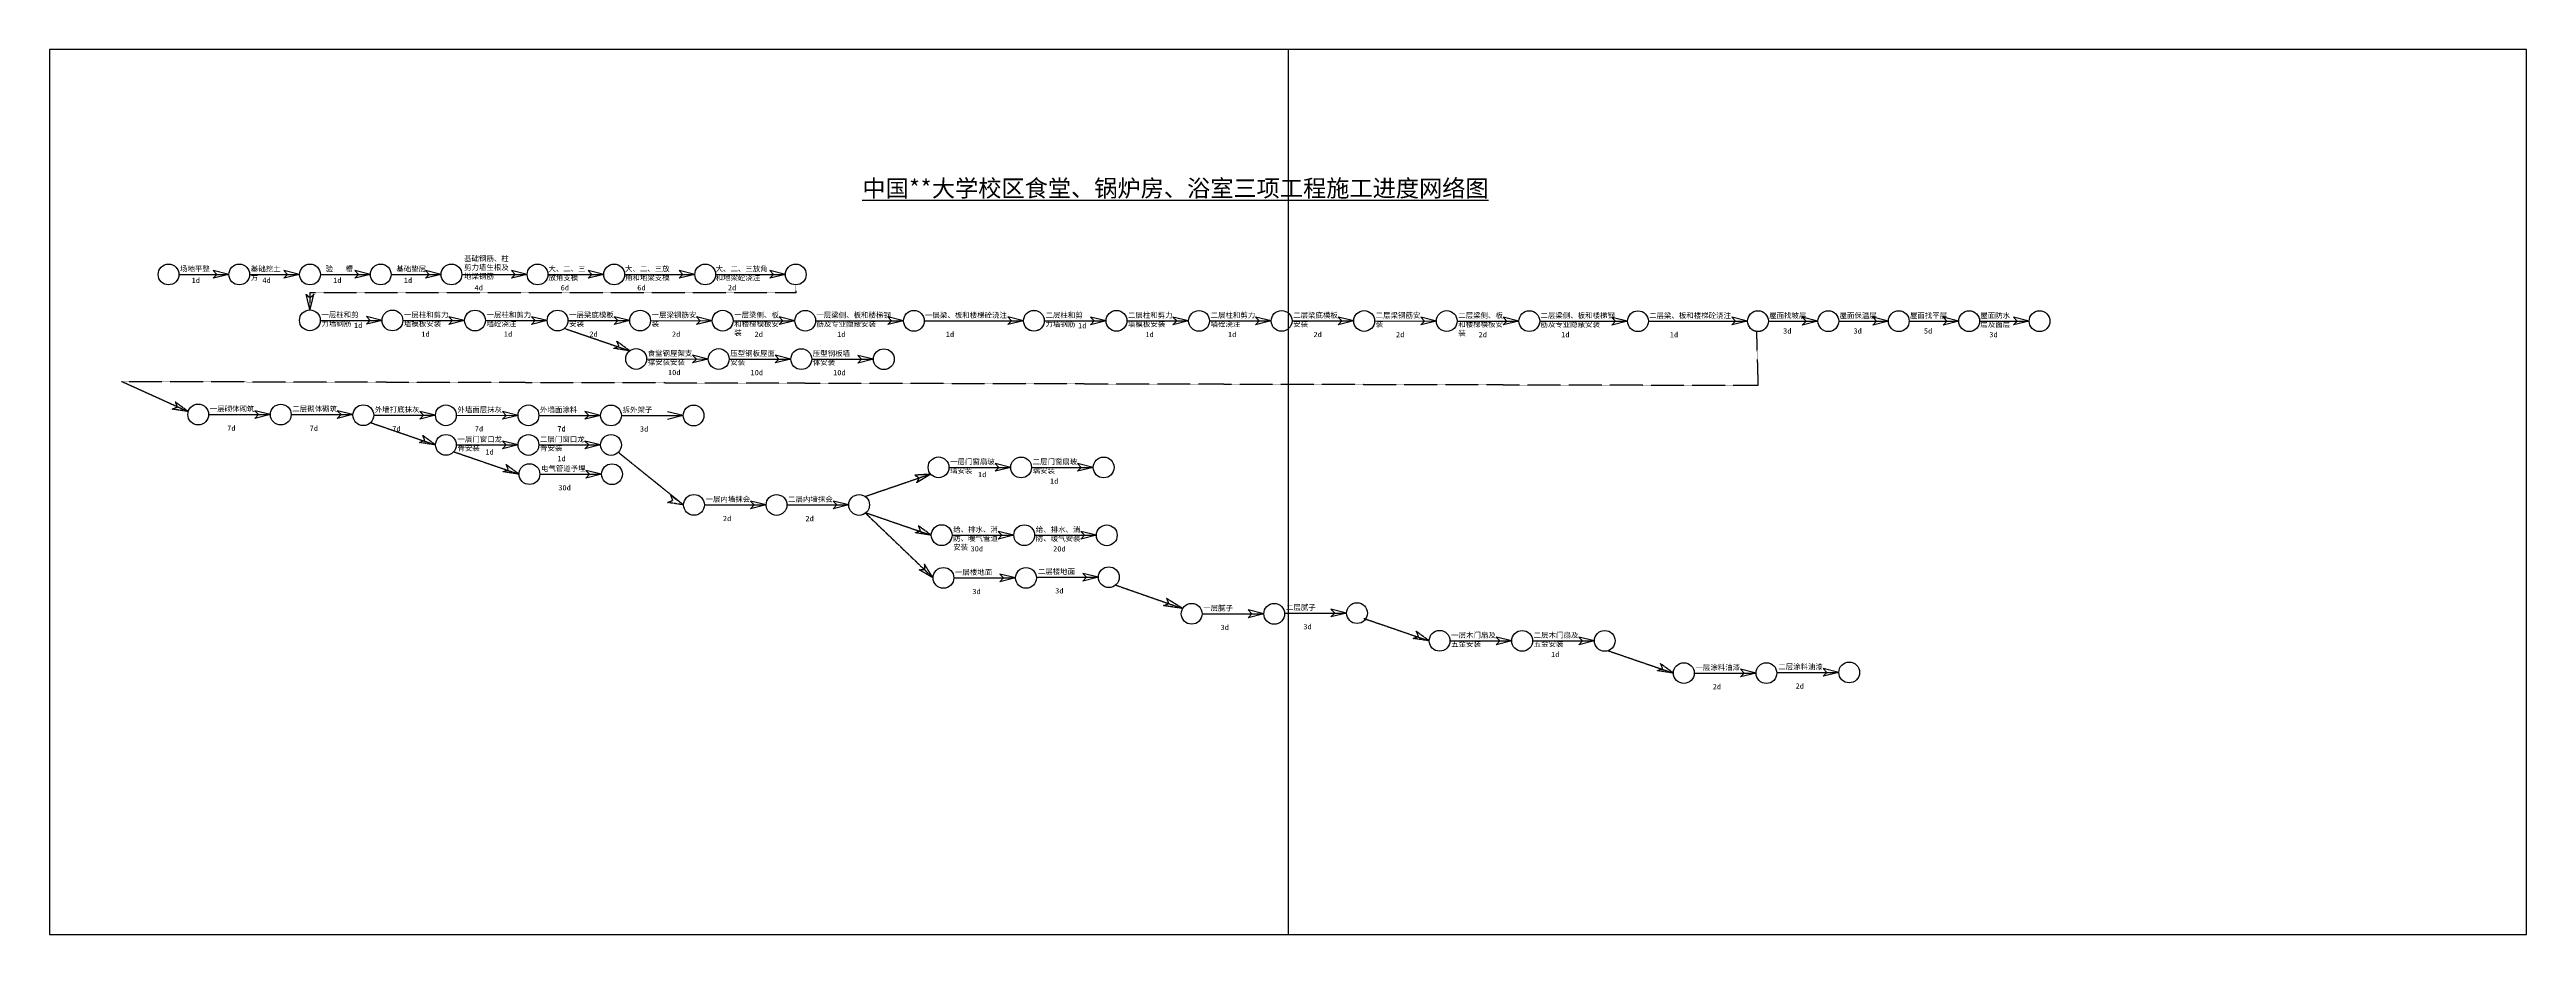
# Model space of a CAD drawing. Extents: x -2559594620 to 78738230735, y -11255911858 to 52366733330.
# Drawn here: x -2559594620 to 41979733652, y -11255911858 to 4651740895 of the extents above; entities that cross this region are included whole.
import ezdxf

# ---------------------------------------------------------------- set-up
doc = ezdxf.new("R2010")
doc.units = 0
doc.header["$LTSCALE"] = 100
doc.linetypes.add('ACAD_ISO02W100', pattern=[15, 12, -3])
doc.layers.get('0').update_dxf_attribs({"linetype": 'CONTINUOUS'})
doc.layers.add('DRAWING', color=11, linetype='CONTINUOUS')

msp = doc.modelspace()

# ---------------------------------------------------------------- linework, layer by layer
at = {"color": 5}
for p, q in [((-233042515, 608228576), (665102031, 608228576)), ((665102031, 608228576), (383385962, 677257034)), ((383385962, 677257034), (449957560, 608228576)), ((383385962, 539200118), (449957560, 608228576)), ((665102031, 608228576), (383385962, 539200118)), ((1038848615, 608228576), (1936993161, 608228576)), ((1655277092, 677257034), (1721848690, 608228576)), ((1936993161, 608228576), (1655277092, 677257034)), ((1936993161, 608228576), (1655277092, 539200118)), ((1655277092, 539200118), (1721848690, 608228576)), ((2310739745, 608228576), (3208884291, 608228576)), ((3208884291, 608228576), (2927168222, 677257034)), ((2927168222, 677257034), (2993739820, 608228576)), ((2927168222, 539200118), (2993739820, 608228576)), ((3208884291, 608228576), (2927168222, 539200118)), ((3582630875, 608228576), (4480775421, 608228576)), ((4199059352, 677257034), (4265630950, 608228576)), ((4480775421, 608228576), (4199059352, 677257034)), ((4480775421, 608228576), (4199059352, 539200118)), ((4199059352, 539200118), (4265630950, 608228576)), ((4854522005, 608228576), (6029185365, 608228576)), ((6029185365, 608228576), (5747469296, 677257034)), ((5747469296, 677257034), (5814040894, 608228576)), ((5747469296, 539200118), (5814040894, 608228576)), ((6029185365, 608228576), (5747469296, 539200118)), ((6402931949, 608228576), (7406320745, 608228576)), ((7124604676, 677257034), (7191176275, 608228576)), ((7406320745, 608228576), (7124604676, 677257034)), ((7406320745, 608228576), (7124604676, 539200118)), ((7124604676, 539200118), (7191176275, 608228576)), ((7780067329, 608228576), (9043546059, 608228576)), ((9043546059, 608228576), (8761829990, 677257034)), ((8761829990, 677257034), (8828401588, 608228576)), ((8761829990, 539200118), (8828401588, 608228576)), ((9043546059, 608228576), (8761829990, 539200118)), ((9409209312, 608228576), (10672688041, 608228576)), ((10390971972, 677257034), (10457543571, 608228576)), ((10672688041, 608228576), (10390971972, 677257034)), ((10672688041, 608228576), (10390971972, 539200118)), ((10390971972, 539200118), (10457543571, 608228576)), ((2308533317, -217082640), (3419389822, -218213704)), ((3419389822, -218213704), (3137673754, -149185246)), ((3137673754, -149185246), (3204245352, -218213704)), ((3137673754, -287242162), (3204245352, -218213704)), ((3419389822, -218213704), (3137673754, -287242162)), ((3793136336, -218376577), (4903992841, -219507641)), ((4622276772, -150479183), (4688848370, -219507641)), ((4903992841, -219507641), (4622276772, -150479183)), ((4903992841, -219507641), (4622276772, -288536099)), ((4622276772, -288536099), (4688848370, -219507641)), ((5277736002, -218376577), (6388592508, -219507641)), ((6388592508, -219507641), (6106876439, -150479183)), ((6106876439, -150479183), (6173448037, -219507641)), ((6106876439, -288536099), (6173448037, -219507641)), ((6388592508, -219507641), (6106876439, -288536099)), ((6762339021, -219670514), (7873195526, -220801578)), ((7591479458, -151773120), (7658051056, -220801578)), ((7873195526, -220801578), (7591479458, -151773120)), ((7873195526, -220801578), (7591479458, -289830036)), ((7591479458, -289830036), (7658051056, -220801578)), ((8246942040, -220964451), (9357798545, -222095515)), ((9357798545, -222095515), (9076082476, -153067057)), ((9076082476, -153067057), (9142654074, -222095515)), ((9076082476, -291123973), (9142654074, -222095515)), ((9357798545, -222095515), (9076082476, -291123973)), ((9731545058, -222258388), (10842401564, -223389452)), ((10560685495, -154360994), (10627257093, -223389452)), ((10842401564, -223389452), (10560685495, -154360994)), ((10842401564, -223389452), (10560685495, -292417910)), ((10560685495, -292417910), (10627257093, -223389452)), ((11216148118, -223495326), (12796588111, -224802611)), ((12796588111, -224802611), (12514872042, -155774153)), ((12514872042, -155774153), (12581443641, -224802611)), ((12514872042, -293831068), (12581443641, -224802611)), ((12796588111, -224802611), (12514872042, -293831068)), ((13170331833, -223768258), (14954544847, -223947632)), ((14672828778, -154919175), (14739400376, -223947632)), ((14954544847, -223947632), (14672828778, -154919175)), ((14954544847, -223947632), (14672828778, -292976090)), ((14672828778, -292976090), (14739400376, -223947632)), ((15328291404, -224047601), (16439147910, -225178665)), ((16157431841, -156150207), (16224003439, -225178665)), ((16439147910, -225178665), (16157431841, -156150207)), ((16439147910, -225178665), (16157431841, -294207123)), ((16157431841, -294207123), (16224003439, -225178665)), ((16812894423, -225341538), (17923750929, -226472602)), ((17923750929, -226472602), (17642034860, -157444144)), ((17642034860, -157444144), (17708606458, -226472602)), ((17642034860, -295501060), (17708606458, -226472602)), ((17923750929, -226472602), (17642034860, -295501060)), ((18297494090, -225341538), (19408350595, -226472602)), ((19126634526, -157444144), (19193206125, -226472602)), ((19408350595, -226472602), (19126634526, -157444144)), ((19408350595, -226472602), (19126634526, -295501060)), ((19126634526, -295501060), (19193206125, -226472602)), ((19782097108, -226635475), (20892953614, -227766539)), ((20892953614, -227766539), (20611237545, -158738081)), ((20611237545, -158738081), (20677809143, -227766539)), ((20611237545, -296794997), (20677809143, -227766539)), ((20892953614, -227766539), (20611237545, -296794997)), ((21266700127, -227929412), (22377556633, -229060476)), ((22095840564, -160032018), (22162412162, -229060476)), ((22377556633, -229060476), (22095840564, -160032018)), ((22377556633, -229060476), (22095840564, -298088934)), ((22095840564, -298088934), (22162412162, -229060476)), ((22751303146, -229223349), (23862159651, -230354413)), ((23862159651, -230354413), (23580443582, -161325955)), ((23580443582, -161325955), (23647015181, -230354413)), ((23580443582, -299382871), (23647015181, -230354413)), ((23862159651, -230354413), (23580443582, -299382871)), ((24235906205, -230460287), (25816346199, -231767571)), ((25534630130, -162739114), (25601201728, -231767571)), ((25816346199, -231767571), (25534630130, -162739114)), ((25816346199, -231767571), (25534630130, -300796029)), ((25534630130, -300796029), (25601201728, -231767571)), ((26190089920, -230733219), (27974302934, -230912593)), ((27974302934, -230912593), (27692586865, -161884135)), ((27692586865, -161884135), (27759158464, -230912593)), ((27692586865, -299941051), (27759158464, -230912593)), ((27974302934, -230912593), (27692586865, -299941051)), ((28348049492, -231012562), (29240155999, -231102249)), ((28958439930, -162073791), (29025011528, -231102249)), ((29240155999, -231102249), (28958439930, -162073791)), ((29240155999, -231102249), (28958439930, -300130707)), ((28958439930, -300130707), (29025011528, -231102249)), ((29613902511, -230938638), (30506009018, -231028325)), ((30506009018, -231028325), (30224292950, -161999867)), ((30224292950, -161999867), (30290864548, -231028325)), ((30224292950, -300056782), (30290864548, -231028325)), ((30506009018, -231028325), (30224292950, -300056782)), ((30879755531, -230864713), (31771862038, -230954400)), ((31490145969, -161925943), (31556717567, -230954400)), ((31771862038, -230954400), (31490145969, -161925943)), ((31771862038, -230954400), (31490145969, -299982858)), ((31490145969, -299982858), (31556717567, -230954400)), ((32145608551, -230790789), (33037715058, -230880476)), ((33037715058, -230880476), (32755998989, -161852019)), ((32755998989, -161852019), (32822570587, -230880476)), ((32755998989, -299908934), (32822570587, -230880476)), ((33037715058, -230880476), (32755998989, -299908934)), ((9286598339, -911465061), (9004882270, -842436603)), ((9004882270, -842436603), (9071453868, -911465061)), ((10489485162, -843948212), (10556056760, -912976670)), ((10771201231, -912976670), (10489485162, -843948212)), ((12255804093, -914519624), (11974088024, -845491166)), ((11974088024, -845491166), (12040659622, -914519624)), ((8175741833, -910333997), (9286598339, -911465061)), ((9004882270, -980493519), (9071453868, -911465061)), ((9286598339, -911465061), (9004882270, -980493519)), ((9660344725, -911845606), (10771201231, -912976670)), ((10771201231, -912976670), (10489485162, -982005128)), ((10489485162, -982005128), (10556056760, -912976670)), ((11144947587, -913388560), (12255804093, -914519624)), ((11974088024, -983548082), (12040659622, -914519624)), ((12255804093, -914519624), (11974088024, -983548082)), ((301102812, -1909252326), (1411959317, -1910383390)), ((1130243249, -1841354932), (1196814847, -1910383390)), ((1411959317, -1910383390), (1130243249, -1841354932)), ((1411959317, -1910383390), (1130243249, -1979411848)), ((1130243249, -1979411848), (1196814847, -1910383390)), ((1785705831, -1910546263), (2896562336, -1911677327)), ((2896562336, -1911677327), (2614846267, -1842648869)), ((2614846267, -1842648869), (2681417865, -1911677327)), ((2614846267, -1980705785), (2681417865, -1911677327)), ((2896562336, -1911677327), (2614846267, -1980705785)), ((3270031498, -1922017726), (4380888004, -1923148790)), ((4380888004, -1923148790), (4099171935, -1854120332)), ((4099171935, -1854120332), (4165743533, -1923148790)), ((4099171935, -1992177248), (4165743533, -1923148790)), ((4380888004, -1923148790), (4099171935, -1992177248)), ((4754634517, -1923311663), (5865491023, -1924442727)), ((5583774954, -1855414269), (5650346552, -1924442727)), ((5865491023, -1924442727), (5583774954, -1855414269)), ((5865491023, -1924442727), (5583774954, -1993471185)), ((5583774954, -1993471185), (5650346552, -1924442727)), ((6239237536, -1924605600), (7350094041, -1925736664)), ((7350094041, -1925736664), (7068377972, -1856708206)), ((7068377972, -1856708206), (7134949571, -1925736664)), ((7068377972, -1994765122), (7134949571, -1925736664)), ((7350094041, -1925736664), (7068377972, -1994765122)), ((7723840554, -1925899538), (8834697060, -1927030601)), ((8834697060, -1927030601), (8552980991, -1858002143)), ((8834697060, -1927030601), (8552980991, -1996059059)), ((4754911868, -2454947962), (5865768374, -2456079026)), ((5865768374, -2456079026), (5584052305, -2387050568)), ((5584052305, -2387050568), (5650623903, -2456079026)), ((5584052305, -2525107484), (5650623903, -2456079026)), ((5865768374, -2456079026), (5584052305, -2525107484)), ((6239514887, -2454947962), (7350371392, -2456079026)), ((7068655323, -2387050568), (7135226921, -2456079026)), ((7350371392, -2456079026), (7068655323, -2387050568)), ((7350371392, -2456079026), (7068655323, -2525107484)), ((7068655323, -2525107484), (7135226921, -2456079026)), ((6256823543, -2980763728), (7367680049, -2981894792)), ((7085963980, -2912866334), (7152535578, -2981894792)), ((7367680049, -2981894792), (7085963980, -2912866334)), ((7367680049, -2981894792), (7085963980, -3050923249)), ((7085963980, -3050923249), (7152535578, -2981894792)), ((13612939840, -2859147946), (14723796345, -2860279010)), ((14442080276, -2791250552), (14508651875, -2860279010)), ((14723796345, -2860279010), (14442080276, -2791250552)), ((14723796345, -2860279010), (14442080276, -2929307468)), ((14442080276, -2929307468), (14508651875, -2860279010)), ((15097542859, -2859147946), (16208399364, -2860279010)), ((16208399364, -2860279010), (15926683295, -2791250552)), ((15926683295, -2791250552), (15993254893, -2860279010)), ((15926683295, -2929307468), (15993254893, -2860279010)), ((16208399364, -2860279010), (15926683295, -2929307468)), ((9215684736, -3533594338), (10326541241, -3534725402)), ((10044825173, -3465696944), (10111396771, -3534725402)), ((10326541241, -3534725402), (10044825173, -3465696944)), ((10326541241, -3534725402), (10044825173, -3603753860)), ((10044825173, -3603753860), (10111396771, -3534725402)), ((10700287755, -3533594338), (11811144260, -3534725402)), ((11811144260, -3534725402), (11529428191, -3465696944)), ((11529428191, -3465696944), (11595999789, -3534725402)), ((11529428191, -3603753860), (11595999789, -3534725402)), ((11811144260, -3534725402), (11529428191, -3603753860)), ((13669493792, -4077996037), (14780350298, -4079127101)), ((14780350298, -4079127101), (14498634229, -4010098643)), ((14498634229, -4010098643), (14565205827, -4079127101)), ((14498634229, -4148155559), (14565205827, -4079127101)), ((14780350298, -4079127101), (14498634229, -4148155559)), ((15154096882, -4079127101), (16264953387, -4080258164)), ((15983237318, -4011229707), (16049808916, -4080258164)), ((16264953387, -4080258164), (15983237318, -4011229707)), ((16264953387, -4080258164), (15983237318, -4149286622)), ((15983237318, -4149286622), (16049808916, -4080258164)), ((13701049528, -4845593076), (14811906034, -4846724139)), ((14530189965, -4777695681), (14596761563, -4846724139)), ((14811906034, -4846724139), (14530189965, -4777695681)), ((14811906034, -4846724139), (14530189965, -4915752597)), ((14530189965, -4915752597), (14596761563, -4846724139)), ((15190451030, -4832925887), (16301307536, -4834056951)), ((16301307536, -4834056951), (16019591467, -4765028493)), ((16019591467, -4765028493), (16086163065, -4834056951)), ((16019591467, -4903085409), (16086163065, -4834056951)), ((16301307536, -4834056951), (16019591467, -4903085409)), ((18164455551, -5491205639), (19275312057, -5492336703)), ((19275312057, -5492336703), (18993595988, -5423308245)), ((18993595988, -5423308245), (19060167586, -5492336703)), ((18993595988, -5561365161), (19060167586, -5492336703)), ((19275312057, -5492336703), (18993595988, -5561365161)), ((19653857053, -5478538451), (20764713559, -5479669515)), ((20482997490, -5410641057), (20549569088, -5479669515)), ((20764713559, -5479669515), (20482997490, -5410641057)), ((20764713559, -5479669515), (20482997490, -5548697972)), ((20482997490, -5548697972), (20549569088, -5479669515)), ((22623063091, -5977150872), (23733919596, -5978281936)), ((23733919596, -5978281936), (23452203527, -5909253478)), ((23452203527, -5909253478), (23518775125, -5978281936)), ((23452203527, -6047310394), (23518775125, -5978281936)), ((23733919596, -5978281936), (23452203527, -6047310394)), ((24107660981, -5976887978), (25218517487, -5978019042)), ((24936801418, -5908990584), (25003373016, -5978019042)), ((25218517487, -5978019042), (24936801418, -5908990584)), ((25218517487, -5978019042), (24936801418, -5908990584)), ((24936801418, -5908990584), (25003373016, -5978019042)), ((25218517487, -5978019042), (24936801418, -6047047499)), ((24936801418, -6047047499), (25003373016, -5978019042)), ((24936801418, -6047047499), (25003373016, -5978019042)), ((25218517487, -5978019042), (24936801418, -6047047499)), ((27014837842, -6557323604), (28125694347, -6558454668)), ((27843978278, -6489426210), (27910549877, -6558454668)), ((28125694347, -6558454668), (27843978278, -6489426210)), ((28125694347, -6558454668), (27843978278, -6627483126)), ((27843978278, -6627483126), (27910549877, -6558454668)), ((28504239344, -6544656416), (29615095849, -6545787480)), ((29615095849, -6545787480), (29333379780, -6476759022)), ((29333379780, -6476759022), (29399951379, -6545787480)), ((29333379780, -6614815938), (29399951379, -6545787480)), ((29615095849, -6545787480), (29333379780, -6614815938))]:
    msp.add_line(p, q, dxfattribs=at)
at = {"color": 3, "linetype": 'ACAD_ISO02W100', "ltscale": 500}
for p, q in [((2123866453, -29228686), (2054837995, 252487383)), ((2054837995, 252487383), (2123866453, 185915784)), ((10858198626, 278546114), (2123866453, 278546114)), ((2123866453, 278546114), (2123866453, -29228686)), ((2192894911, 252487383), (2123866453, 185915784)), ((2123866453, -29228686), (2192894911, 252487383)), ((10858198626, 421360253), (10858198626, 278546114)), ((6698603904, -360073052), (7873197174, -763400059)), ((28133684333, -415752586), (28161176226, -1389503449)), ((7586435578, -719849417), (7674291062, -681403097)), ((7873197174, -763400059), (7586435578, -719849417)), ((7873197174, -763400059), (7639052536, -592212559)), ((7639052536, -592212559), (7674291062, -681403097)), ((-1267620468, -1310829731), (-64810626, -1855552288)), ((28161176226, -1389503449), (-1267620468, -1319265455)), ((-351572222, -1812001647), (-263716738, -1773555326)), ((-64810626, -1855552288), (-298955264, -1684364788)), ((-298955264, -1684364788), (-263716738, -1773555326)), ((-64810626, -1855552288), (-351572222, -1812001647)), ((3206573732, -2052242738), (4381167002, -2455569745)), ((4094405406, -2412019103), (4182260890, -2373572782)), ((4381167002, -2455569745), (4094405406, -2412019103)), ((4147022364, -2284382245), (4182260890, -2373572782)), ((4381167002, -2455569745), (4147022364, -2284382245)), ((4708485407, -2578058503), (5883078677, -2981385510)), ((7668576188, -2589021356), (8841939870, -3534216121)), ((5596317081, -2937834869), (5684172565, -2899388548)), ((5883078677, -2981385510), (5596317081, -2937834869)), ((5883078677, -2981385510), (5648934040, -2810198011)), ((5648934040, -2810198011), (5684172565, -2899388548)), ((13285339092, -2982354896), (12110745822, -3385681903)), ((13285339092, -2982354896), (13001524356, -3000307741)), ((13001524356, -3000307741), (13082574979, -3051566909)), ((13285339092, -2982354896), (13034285510, -3134421196)), ((13034285510, -3134421196), (13082574979, -3051566909)), ((8555178274, -3490665479), (8643033758, -3452219158)), ((8841939870, -3534216121), (8555178274, -3490665479)), ((8841939870, -3534216121), (8607795232, -3363028621)), ((8607795232, -3363028621), (8643033758, -3452219158)), ((12112563852, -3682376248), (13327304662, -4846214858)), ((12121155656, -3675290813), (13295748926, -4078617820)), ((13008987330, -4035067178), (13096842814, -3996620857)), ((13061604288, -3907430320), (13096842814, -3996620857)), ((13295748926, -4078617820), (13061604288, -3907430320)), ((13295748926, -4078617820), (13008987330, -4035067178)), ((13077227689, -4699278210), (13173078067, -4696210523)), ((13327304662, -4846214858), (13077227689, -4699278210)), ((13173484570, -4600311929), (13173078067, -4696210523)), ((13327304662, -4846214858), (13173484570, -4600311929)), ((16611318932, -4974622362), (17816637056, -5396078319)), ((17474127976, -5345348847), (17561983460, -5306902526)), ((17816637056, -5396078319), (17526744935, -5217711988)), ((17526744935, -5217711988), (17561983460, -5306902526)), ((17816637056, -5396078319), (17474127976, -5345348847)), ((21074724955, -5574445648), (22249318225, -5977772655)), ((21962556628, -5934222014), (22050412113, -5895775693)), ((22249318225, -5977772655), (21962556628, -5934222014)), ((22015173587, -5806585155), (22050412113, -5895775693)), ((22249318225, -5977772655), (22015173587, -5806585155)), ((25466499706, -6154618380), (26641092976, -6557945387)), ((25466499706, -6154618380), (26641092976, -6557945387)), ((26354331380, -6514394746), (26442186864, -6475948425)), ((26641092976, -6557945387), (26354331380, -6514394746)), ((26641092976, -6557945387), (26406948338, -6386757887)), ((26406948338, -6386757887), (26442186864, -6475948425))]:
    msp.add_line(p, q, dxfattribs=at)
at = {"color": 5}
for centre in [(-419915807, 608228576), (851975323, 608228576), (2123866453, 608228576), (3395757583, 608228576), (4667648713, 608228576), (6216058657, 608228576), (7593194037, 608228576), (9230419351, 608228576), (10859561333, 608228576), (2121662667, -216088983), (3606263115, -218213704), (5090866133, -219507641), (6575465800, -219507641), (8060068819, -220801578), (9544671837, -222095515), (11029274856, -223389452), (12983461403, -224802611), (15141418139, -223947632), (15141420754, -223053944), (16626021202, -225178665), (18110624221, -226472602), (19595223887, -226472602), (21079826906, -227766539), (22564429925, -229060476), (24049032943, -230354413), (26003219491, -231767571), (28161176226, -230912593), (28161176226, -230912593), (28161178841, -230018905), (29427029291, -231102249), (30692882311, -231028325), (31958735330, -230954400), (33224588350, -230880476), (7988868612, -910171124), (9473471504, -911682733), (10958074396, -913194342), (12442677258, -914737296), (114229591, -1909089453), (1598832610, -1910383390), (3083158277, -1921854853), (4567761296, -1923148790), (6052364315, -1924442727), (7536967333, -1925736664), (9021570352, -1927030601), (4568038647, -2454785089), (6052641666, -2456079026), (7537244684, -2456079026), (13426066619, -2858985073), (6069950322, -2980600854), (7554553341, -2981894792), (14910669637, -2860279010), (16395272656, -2860279010), (9028811515, -3533431465), (10513414534, -3534725402), (11998017552, -3534725402), (13482620571, -4077833164), (14967223590, -4079127101), (16451826679, -4080258164), (13514176307, -4845430202), (14998779326, -4846724139), (16488180828, -4834056951), (17977582330, -5491042766), (19462185349, -5492336703), (20951586851, -5479669515), (22436189869, -5976987999), (23920792888, -5978281936), (25405390779, -5978019042), (25405390779, -5978019042), (26827964621, -6557160731), (28312567639, -6558454668), (29801969141, -6545787480)]:
    msp.add_circle(centre, 186873292, dxfattribs=at)
at = {"layer": 'DRAWING'}
for p, q in [((-2559594620, 4651740895), (-2559594620, -11255911858)), ((41979733652, 4651740895), (-2559594620, 4651740895)), ((19710069516, 4651740895), (19710069516, -11255911858)), ((41979733652, -11255911858), (41979733652, 4651740895)), ((-2559594620, -11255911858), (41979733652, -11255911858))]:
    msp.add_line(p, q, dxfattribs=at)

# ---------------------------------------------------------------- texts
at = {"color": 2, "linetype": 'ACAD_ISO02W100', "insert": (12055678491, 2311633741), "char_height": 86028833.98, "width": 12310693730.39, "attachment_point": 1}
msp.add_mtext('{\\fSimSun|b0|i0|c134|p54;\\H3.555X;\\L中国**大学校区食堂、锅炉房、浴室三项工程施工进度网络图}', dxfattribs=at)
at = {"color": 5, "linetype": 'ACAD_ISO02W100', "attachment_point": 1}
for s, insert, char_height, width in [('{\\fSimSun|b0|i0|c134|p54;基础钢筋、柱剪力墙生根及地梁钢筋}', (4895094577, 942564921), 95587593.31, 820039788.58), ('{\\fSimSun|b0|i0|c134|p54;场地平整}', (-212341048, 759181608), 95587593.31, 629012809.03), ('1d', (-4401620, 551123891), 95587593.3, 503179205.9), ('{\\fSimSun|b0|i0|c134|p54;基础挖土方}', (1059550082, 759181608), 95587593.31, 629012809.03), ('4d', (1267489510, 551123891), 95587593.3, 503179205.9), ('{\\fSimSun|b0|i0|c134|p54;验   槽}', (2404215961, 759181608), 95587593.31, 629012809.03), ('1d', (2539380640, 551123891), 95587593.3, 503179205.9), ('{\\fSimSun|b0|i0|c134|p54;基础垫层}', (3676107091, 759181608), 95587593.31, 629012809.03), ('1d', (3811271770, 551123891), 95587593.3, 503179205.9), ('{\\fSimSun|b0|i0|c134|p54;大、二、三放角支模}', (6411015281, 759181608), 95587593.31, 698662441), ('{\\fSimSun|b0|i0|c134|p54;大、二、三放角和地梁支模}', (7788150661, 759181608), 95587593.31, 895116925.66), ('{\\fSimSun|b0|i0|c134|p54;大、二、三放角和地梁砼浇注}', (9417292643, 759181608), 95587593.31, 989490739.19), ('4d', (5083162900, 417865246), 95587593.3, 503179205.9), ('6d', (6631572844, 417865246), 95587593.3, 503179205.9), ('6d', (8008708225, 417865246), 95587593.3, 503179205.9), ('2d', (9637850207, 417865246), 95587593.3, 503179205.9), ('{\\fSimSun|b0|i0|c134|p54;一层柱和剪力墙钢筋}', (2329225346, -67260672), 95587593.31, 768219622.1), ('1d', (2914813927, -257619443), 95587593.3, 503179205.9), ('{\\fSimSun|b0|i0|c134|p54;一层柱和剪力墙模板安装}', (3813828365, -68554609), 95587593.31, 847741631.75), ('1d', (4125857773, -415010221), 95587593.3, 503179205.9), ('{\\fSimSun|b0|i0|c134|p54;一层柱和剪力墙砼浇注}', (5298428032, -68554609), 95587593.31, 847741631.75), ('1d', (5610457440, -415010221), 95587593.3, 503179205.9), ('{\\fSimSun|b0|i0|c134|p54;一层梁底模板安装}', (6783031050, -69848546), 95587593.31, 847741631.75), ('2d', (7148023274, -415010221), 95587593.3, 503179205.9), ('{\\fSimSun|b0|i0|c134|p54;一层梁钢筋安装}', (8267634069, -71142484), 95587593.31, 847741631.75), ('2d', (8632626292, -416304158), 95587593.3, 503179205.9), ('{\\fSimSun|b0|i0|c134|p54;一层梁侧、板和楼梯模板安装}', (9752237088, -72436421), 95587593.31, 847741631.75), ('2d', (10117229311, -417598095), 95587593.3, 503179205.9), ('{\\fSimSun|b0|i0|c134|p54;一层梁侧、板和楼梯钢筋及专业隐蔽安装}', (11229658642, -73604293), 95587593.31, 1397421662.72), ('1d', (11601832330, -418566729), 95587593.3, 503179205.9), ('{\\fSimSun|b0|i0|c134|p54;一层梁、板和楼梯砼浇注}', (13183845169, -75049808), 95587593.31, 1397421662.72), ('1d', (13556018856, -420012244), 95587593.3, 503179205.9), ('{\\fSimSun|b0|i0|c134|p54;二层柱和剪力墙钢筋}', (15348983434, -74225633), 95587593.31, 768219622.1), ('1d', (15934572014, -264584404), 95587593.3, 503179205.9), ('{\\fSimSun|b0|i0|c134|p6;二\\fSimSun|b0|i0|c134|p54;层柱和剪力墙模板安装}', (16833586452, -75519570), 95587593.31, 847741631.75), ('1d', (17145615860, -421975182), 95587593.3, 503179205.9), ('{\\fSimSun|b0|i0|c134|p54;二层柱和剪力墙砼浇注}', (18318186119, -75519570), 95587593.31, 847741631.75), ('1d', (18630215527, -421975182), 95587593.3, 503179205.9), ('{\\fSimSun|b0|i0|c134|p6;二\\fSimSun|b0|i0|c134|p54;层梁底模板安装}', (19802789138, -76813507), 95587593.31, 847741631.75), ('2d', (20167781361, -421975182), 95587593.3, 503179205.9), ('{\\fSimSun|b0|i0|c134|p6;二\\fSimSun|b0|i0|c134|p54;层梁钢筋安装}', (21287392157, -78107444), 95587593.31, 847741631.75), ('2d', (21652384380, -423269119), 95587593.3, 503179205.9), ('{\\fSimSun|b0|i0|c134|p54;二层梁侧、板和楼梯模板安装}', (22771995175, -79401382), 95587593.31, 847741631.75), ('2d', (23136987398, -424563056), 95587593.3, 503179205.9), ('{\\fSimSun|b0|i0|c134|p6;二\\fSimSun|b0|i0|c134|p54;层梁侧、板和楼梯钢筋及专业隐蔽安装}', (24249416730, -80569254), 95587593.31, 1397421662.72), ('1d', (24621590417, -425531690), 95587593.3, 503179205.9), ('{\\fSimSun|b0|i0|c134|p54;二层梁、板和楼梯砼浇注}', (26203603256, -82014769), 95587593.31, 1397421662.72), ('1d', (26575776944, -426977205), 95587593.3, 503179205.9), ('{\\fSimSun|b0|i0|c134|p54;屋面找坡层}', (28361560037, -81423370), 95587593.31, 1397421662.72), ('3d', (28612810856, -358811595), 95587593.3, 503179205.9), ('{\\fSimSun|b0|i0|c134|p54;屋面保温层}', (29627413056, -81349446), 95587593.31, 1397421662.72), ('3d', (29878663875, -358737671), 95587593.3, 503179205.9), ('{\\fSimSun|b0|i0|c134|p54;屋面找平层}', (30893266076, -81275522), 95587593.31, 1397421662.72), ('5d', (31144516895, -358663747), 95587593.3, 503179205.9), ('{\\fSimSun|b0|i0|c134|p54;屋面防水层及面层}', (32159119096, -81201598), 95587593.31, 554711115.57), ('3d', (32320552022, -424515516), 95587593.3, 503179205.9), ('{\\fSimSun|b0|i0|c134|p54;食堂钢屋架支撑安装安装}', (8196433863, -760512030), 95587593.31, 812355822.26), ('{\\fSimSun|b0|i0|c134|p54;压型钢板屋面安装}', (9681036755, -762023639), 95587593.31, 812355822.26), ('{\\fSimSun|b0|i0|c134|p54;压型钢板墙体安装}', (11165639617, -763566592), 95587593.31, 670592146.32), ('10d', (8561426086, -1105673704), 95587593.3, 503179205.9), ('10d', (10046028978, -1107185313), 95587593.3, 503179205.9), ('10d', (11530631840, -1108728267), 95587593.3, 503179205.9), ('{\\fSimSun|b0|i0|c134|p54;一层砌体砌筑}', (321794841, -1759430358), 95587593.31, 847741631.75), ('{\\fSimSun|b0|i0|c134|p54;二层砌体砌筑}', (1806397860, -1760724295), 95587593.31, 847741631.75), ('{\\fSimSun|b0|i0|c134|p54;外墙打底抹灰}', (3290723528, -1772195758), 95587593.31, 847741631.75), ('{\\fSimSun|b0|i0|c134|p54;外墙面层抹灰}', (4775326547, -1773489695), 95587593.31, 847741631.75), ('{\\fSimSun|b0|i0|c134|p54;外墙面涂料}', (6259929565, -1774783633), 95587593.31, 847741631.75), ('{\\fSimSun|b0|i0|c134|p54;拆外架子}', (7744532584, -1776077570), 95587593.31, 847741631.75), ('7d', (633824249, -2105885969), 95587593.3, 503179205.9), ('7d', (2118427268, -2107179906), 95587593.3, 503179205.9), ('7d', (3602752936, -2117357433), 95587593.3, 503179205.9), ('7d', (3602752936, -2118651370), 95587593.3, 503179205.9), ('7d', (5087355955, -2118651370), 95587593.3, 503179205.9), ('7d', (6571958973, -2119945307), 95587593.3, 503179205.9), ('7d', (6572236324, -2111061718), 95587593.3, 503179205.9), ('3d', (8056561992, -2121239244), 95587593.3, 503179205.9), ('{\\fSimSun|b0|i0|c134|p54;一层门窗口龙骨安装}', (4775603897, -2305125994), 95587593.31, 847741631.75), ('1d', (5277297241, -2535061983), 95587593.3, 503179205.9), ('{\\fSimSun|b0|i0|c134|p54;二层\\fSimSun|b0|i0|c134|p6;门窗口龙骨安装\\fSimSun|b0|i0|c134|p54;}', (6260206916, -2305125994), 95587593.31, 847741631.75), ('1d', (6572236324, -2652875543), 95587593.3, 503179205.9), ('{\\fSimSun|b0|i0|c134|p54;电气管道予埋}', (6277515573, -2830941760), 95587593.31, 847741631.75), ('{\\fSimSun|b0|i0|c134|p54;一层门窗扇玻璃安装}', (13633631869, -2709325978), 95587593.31, 847741631.75), ('1d', (14135325212, -2939261967), 95587593.3, 503179205.9), ('{\\fSimSun|b0|i0|c134|p54;二层\\fSimSun|b0|i0|c134|p6;门窗扇玻璃安装}', (15118234888, -2709325978), 95587593.31, 847741631.75), ('1d', (15430264296, -3057075527), 95587593.3, 503179205.9), ('30d', (6589544981, -3177397371), 95587593.3, 503179205.9), ('{\\fSimSun|b0|i0|c134|p54;一层内墙抹会}', (9236376765, -3383772370), 95587593.31, 847741631.75), ('{\\fSimSun|b0|i0|c134|p54;二层内墙抹会}', (10720979784, -3383772370), 95587593.31, 847741631.75), ('2d', (9548406173, -3730227981), 95587593.3, 503179205.9), ('2d', (11033009192, -3731521919), 95587593.3, 503179205.9), ('{\\fSimSun|b0|i0|c134|p54;给、排水、消防、暖气管道安装}', (13690185821, -3928174069), 95587593.31, 847741631.75), ('{\\fSimSun|b0|i0|c134|p54;给、排水、消防、暖气安装}', (15174788911, -3929305133), 95587593.31, 847741631.75), ('30d', (14002215229, -4274629680), 95587593.3, 503179205.9), ('20d', (15486818319, -4275760744), 95587593.3, 503179205.9), ('{\\fSimSun|b0|i0|c134|p54;一层楼地面}', (13721741558, -4695771108), 95587593.31, 847741631.75), ('{\\fSimSun|b0|i0|c134|p54;二层\\fSimSun|b0|i0|c134|p6;楼地面}', (15211143060, -4683103919), 95587593.31, 847741631.75), ('3d', (14033770966, -5042226719), 95587593.3, 503179205.9), ('3d', (15523172468, -5029559531), 95587593.3, 503179205.9), ('{\\fSimSun|b0|i0|c134|p54;一层腻子}', (18185147581, -5341383671), 95587593.31, 847741631.75), ('{\\fSimSun|b0|i0|c134|p54;二层腻子}', (19674549083, -5328716483), 95587593.31, 847741631.75), ('3d', (18497176989, -5687839283), 95587593.3, 503179205.9), ('3d', (19986578491, -5675172094), 95587593.3, 503179205.9), ('{\\fSimSun|b0|i0|c134|p54;一层木门扇及五金安装}', (22643755120, -5827328905), 95587593.31, 847741631.75), ('{\\fSimSun|b0|i0|c134|p54;二层\\fSimSun|b0|i0|c134|p6;木门扇及五金安装}', (24128353011, -5827066010), 95587593.31, 847741631.75), ('1d', (24440382419, -6173521621), 95587593.3, 503179205.9), ('{\\fSimSun|b0|i0|c134|p54;一层涂料油漆}', (27035529871, -6407501636), 95587593.31, 847741631.75), ('{\\fSimSun|b0|i0|c134|p54;二层\\fSimSun|b0|i0|c134|p6;涂料油漆\\fSimSun|b0|i0|c134|p54;}', (28524931373, -6394834448), 95587593.31, 847741631.75), ('2d', (27347559279, -6753957248), 95587593.3, 503179205.9), ('2d', (28836960781, -6741290059), 95587593.3, 503179205.9)]:
    msp.add_mtext(s, dxfattribs=dict(at, insert=insert, char_height=char_height, width=width))

doc.saveas('drawing.dxf')
